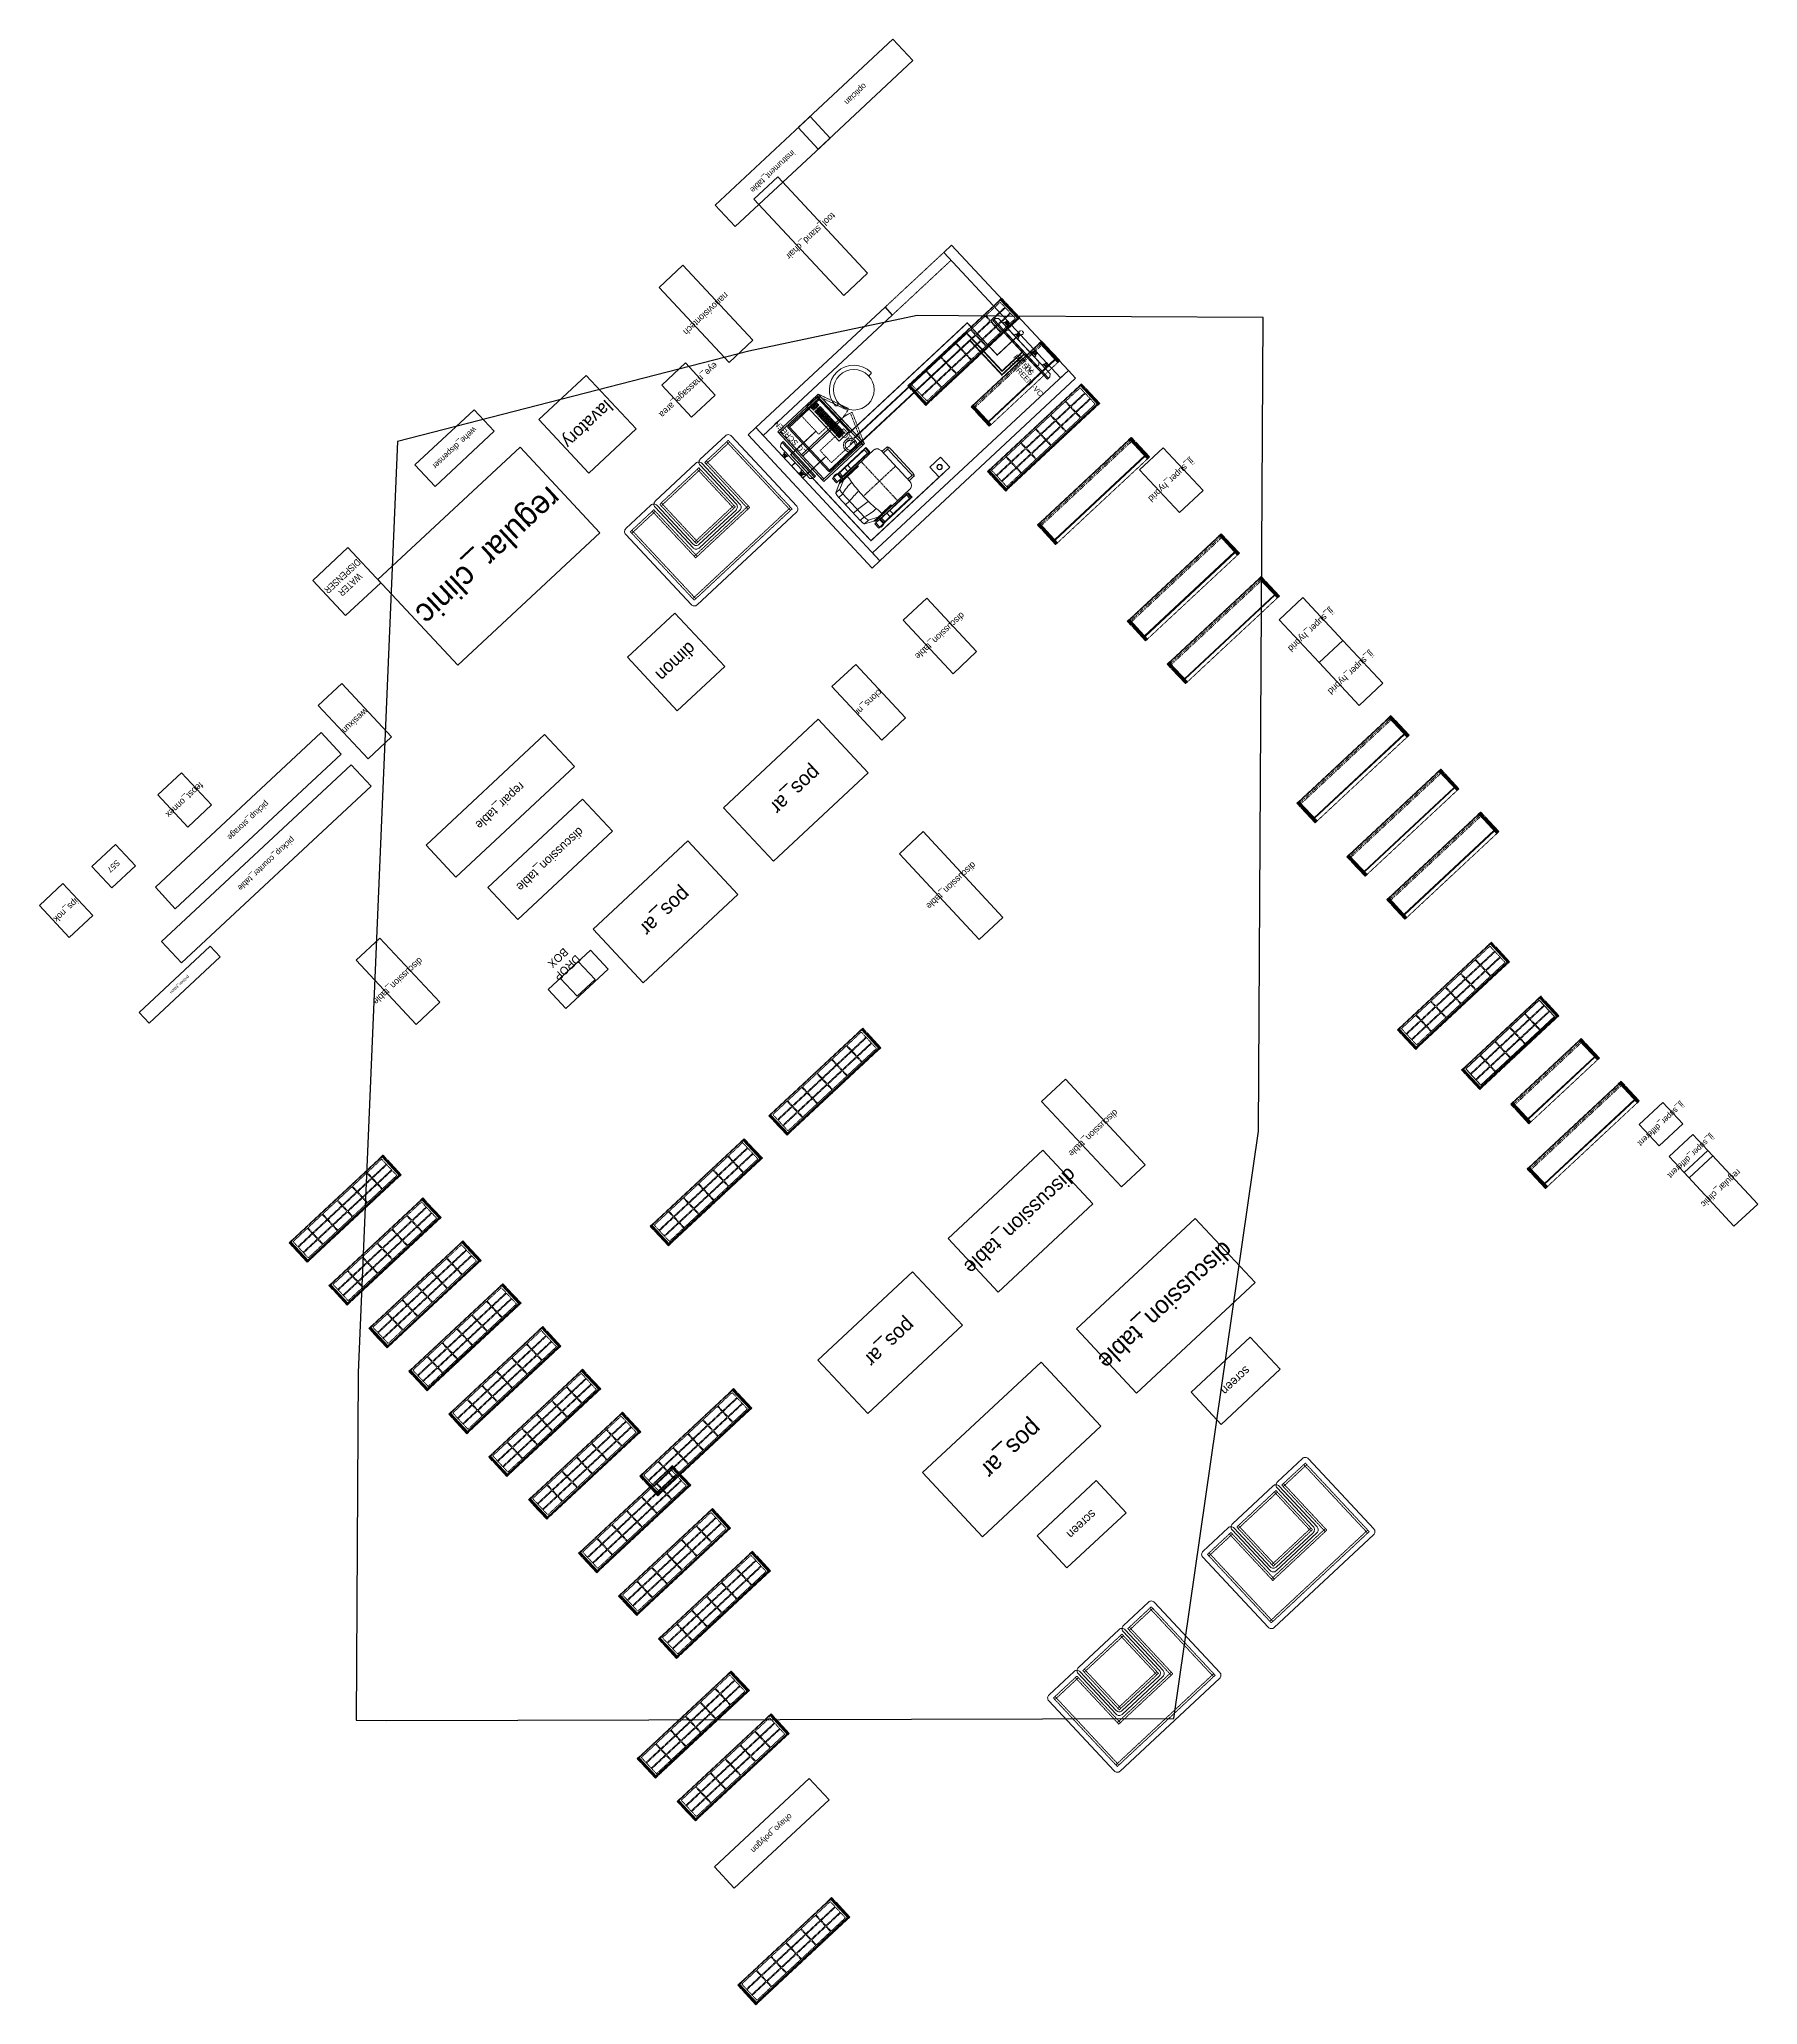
# Model space of a CAD drawing. Header units: metres. Extents: x 172 to 16228, y -2681 to 15684.
import ezdxf
from ezdxf.enums import TextEntityAlignment as Align

# ---------------------------------------------------------------- set-up
doc = ezdxf.new("R2010")
doc.units = ezdxf.units.M
for name, pattern in [('a_p6_plan_L18$0$HIDDEN', [0.375, 0.25, -0.125]), ('ACAD_ISO03W100', [30, 12, -18]), ('HIDDEN', [9.525, 6.35, -3.175])]:
    doc.linetypes.add(name, pattern=pattern)
for name, color, linetype in [('FixtureLabels', 2, 'Continuous'), ('Fixtures', 3, 'Continuous'), ('FloorPlan', 1, 'Continuous')]:
    doc.layers.add(name, color=color, linetype=linetype)
for name, color, linetype, lineweight in [('I-LK CURTAIN', 5, 'a_p6_plan_L18$0$HIDDEN', 9), ('I-LK EQPMT', 3, 'Continuous', 18), ('I-LK FF&E', 1, 'Continuous', 9), ('I-LK FURNITURE', 13, 'Continuous', 9), ('I-LK IT', 3, 'Continuous', 18), ('I-LK PARTITION', 21, 'Continuous', 25), ('I-LK TEXT', 31, 'Continuous', 5), ('LN-ELEVATION-1', 81, 'Continuous', 13), ('LN-ELEVATION-2', 103, 'Continuous', 20), ('LN-ELEVATION-3', 125, 'a_p6_plan_L18$0$HIDDEN', 18), ('LN-ELEVATION-4', 145, 'Continuous', 13), ('LN-HATCH', 251, 'Continuous', 0)]:
    doc.layers.add(name, color=color, linetype=linetype, lineweight=lineweight)
doc.styles.add('LK TXT', font='Arial Narrow.ttf')
pattern_1 = [(45, (7858054.0837, 3504049.203), (-4.4901280605, 4.4901280605), [])]
pattern_2 = [(45, (4208834.247, 1706614.74), (-4.4901280605, 4.4901280605), [])]
pattern_3 = [(45, (4209134.247, 1706614.74), (-4.4901280605, 4.4901280605), [])]
pattern_4 = [(45, (7858558.917, 3503823.203), (-4.4901280605, 4.4901280605), [])]

msp = doc.modelspace()

# ---------------------------------------------------------------- texts
at = {"layer": 'FixtureLabels'}
for s, height, p in [('optician', 54.7, (7799, 15171)), ('instrument_table', 54.7, (7024, 14448)), ('tool_stand_chair', 60.55, (7380, 13845)), ('nanovisiontech', 60.55, (6401, 13119)), ('eye_massage_area', 60.55, (6238, 12406)), ('lavatory', 121.1, (5294, 12086)), ('wehe_dispenser', 54.7, (4052, 11864)), ('jj_super_hybrid', 60.55, (10748, 11564)), ('regular_clinic', 218.79, (4373, 10854)), ('discussion_table', 60.55, (8587, 10109)), ('jj_super_hybrid', 60.55, (12054, 10164)), ('dimon', 121.1, (6121, 9867)), ('jj_super_hybrid', 60.55, (12427, 9764)), ('clons_nr', 60.5, (7922, 9489)), ('wesixun', 60.5, (3120, 9312)), ('pos_ar', 136.7, (7241, 8667)), ('feost_onnex', 60.55, (1529, 8576)), ('repair_table', 82.05, (4478, 8521)), ('pickup_storage', 54.7, (2124, 8383)), ('discussion_table', 82.05, (4945, 8021)), ('pickup_counter_table', 54.7, (2293, 7979)), ('S57', 54.7, (865, 7957)), ('discussion_table', 60.55, (8692, 7776)), ('pos_ar', 136.7, (6023, 7531)), ('ips_nok', 60.5, (422, 7544)), ('discussion_table', 60.55, (3523, 6883)), ('priteon_tabon', 27.35, (1483, 6850)), ('jj_super_different', 54.7, (15324, 5547)), ('discussion_table', 60.55, (10021, 5463)), ('jj_super_different', 54.7, (15604, 5247)), ('discussion_table', 136.75, (9339, 4640)), ('regular_clinic', 60.55, (15884, 4947)), ('discussion_table', 164.1, (10697, 3850)), ('pos_ar', 136.7, (8121, 3505)), ('screen', 82, (11350, 3150)), ('pos_ar', 164.1, (9258, 2508)), ('screen', 82, (9911, 1808)), ('ohayo_polygon', 54.7, (7015, -1080))]:
    msp.add_text(s, height=height, rotation=-137, dxfattribs=at).set_placement(p, align=Align.MIDDLE_CENTER)

# ---------------------------------------------------------------- blocks, each defined once
blk = doc.blocks.new('nesting tables')
at = {"layer": 'LN-ELEVATION-1'}
blk.add_lwpolyline([(315, 487.5), (635, 487.5, -0.4142136), (675, 447.5), (675, -447.5, -0.4142136), (635, -487.5), (-635, -487.5, -0.4142136), (-675, -447.5), (-675, 447.5, -0.4142136), (-635, 487.5), (-315, 487.5, -0.4142136), (-275, 447.5), (-275, -47.5, 0.4142136), (-235, -87.5), (235, -87.5, 0.4142136), (275, -47.5), (275, 447.5, -0.4142136)], format="xyb", close=True, dxfattribs=at)
at = {"layer": 'LN-ELEVATION-2', "color": 0, "linetype": 'ByBlock', "lineweight": -2}
blk.add_lwpolyline([(-300, 447.5), (-300, -72.5, 0.4142136), (-260, -112.5), (260, -112.5, 0.4142136), (300, -72.5), (300, 447.5, 0.4142136), (260, 487.5), (-260, 487.5, 0.4142136)], format="xyb", close=True, dxfattribs=at)
at = {"layer": 'LN-ELEVATION-3'}
for points in [[(325, 437.5), (625, 437.5), (625, -437.5), (-625, -437.5), (-625, 437.5), (-325, 437.5), (-325, -137.5), (325, -137.5)], [(-605, 417.5), (-605, 437.5), (-625, 437.5), (-625, 417.5)], [(345, 417.5), (605, 417.5), (605, -417.5), (-605, -417.5), (-605, 417.5), (-345, 417.5), (-345, -157.5), (345, -157.5)], [(-325, 437.5), (-325, 417.5), (-345, 417.5), (-345, 437.5)], [(-250, 437.5), (-250, -62.5), (250, -62.5), (250, 437.5)], [(-230, 417.5), (-230, 437.5), (-250, 437.5), (-250, 417.5)], [(-230, 417.5), (-230, -42.5), (230, -42.5), (230, 417.5)], [(230, 417.5), (230, 437.5), (250, 437.5), (250, 417.5)], [(345, 417.5), (345, 437.5), (325, 437.5), (325, 417.5)], [(605, 417.5), (605, 437.5), (625, 437.5), (625, 417.5)], [(-325, -137.5), (-325, -157.5), (-345, -157.5), (-345, -137.5)], [(-230, -42.5), (-230, -62.5), (-250, -62.5), (-250, -42.5)], [(230, -42.5), (230, -62.5), (250, -62.5), (250, -42.5)], [(325, -137.5), (325, -157.5), (345, -157.5), (345, -137.5)], [(-605, -417.5), (-605, -437.5), (-625, -437.5), (-625, -417.5)], [(605, -417.5), (605, -437.5), (625, -437.5), (625, -417.5)]]:
    blk.add_lwpolyline(points, close=True, dxfattribs=at)
blk = doc.blocks.new('SOFA_1')
at = {"layer": 'I-LK FF&E', "rotation": 180}
blk.add_blockref('NESTING TABLES', (675, 487.5), dxfattribs=at)
blk = doc.blocks.new('WATER_DISPENSER_1')
at = {"layer": 'I-LK FF&E'}
blk.add_lwpolyline([(0, 0), (450, 0), (450, 450), (0, 450)], close=True, dxfattribs=at)
at = {"layer": 'I-LK TEXT', "color": 0, "linetype": 'Continuous', "ltscale": 3, "insert": (109, 300), "char_height": 64, "attachment_point": 1, "style": 'LK TXT'}
blk.add_mtext_dynamic_manual_height_columns('\\pxqc;WATER \\PDISPENSER', width=225.43, gutter_width=0.64, heights=[0], dxfattribs=at)
blk = doc.blocks.new('clinic screen')
at = {"layer": 'I-LK EQPMT', "ltscale": 12}
for p, q in [((-220, -19), (-201, 0)), ((201, 0), (-201, 0)), ((-139, 0), (-139, 16)), ((-139, 16), (-92, 16)), ((-92, 16), (-92, 0)), ((92, 16), (92, 0)), ((92, 16), (139, 16)), ((139, 0), (139, 16)), ((220, -19), (201, 0)), ((-220, -39), (-220, -19)), ((220, -39), (220, -19))]:
    blk.add_line(p, q, dxfattribs=at)
at = {"layer": 'I-LK EQPMT'}
for p, q in [((-103, 43), (-127, 19)), ((-127, 43), (-103, 19)), ((103, 43), (127, 19))]:
    blk.add_line(p, q, dxfattribs=at)
for points in [[(-130, 16), (-100, 16), (-100, 46), (-130, 46)], [(-127, 19), (-103, 19), (-103, 43), (-127, 43)], [(130, 16), (100, 16), (100, 46), (130, 46)], [(127, 19), (103, 19), (103, 43), (127, 43)]]:
    blk.add_lwpolyline(points, close=True, dxfattribs=at)
at = {"layer": 'I-LK EQPMT', "ltscale": 12}
blk.add_lwpolyline([(-220, -52), (-220, -39), (220, -39), (220, -52)], close=True, dxfattribs=at)
at = {"layer": 'I-LK EQPMT', "ltscale": 12, "insert": (5, -100), "char_height": 50, "attachment_point": 1}
blk.add_mtext_dynamic_manual_height_columns('LG SCREEN', width=466.48, gutter_width=12.5, heights=[0], dxfattribs=at)
blk = doc.blocks.new('a$c18799085')
at = {"layer": 'I-LK EQPMT', "ltscale": 12}
for p, q in [((0, 90), (19, 110)), ((0, 71), (0, 90)), ((726, 110), (19, 110)), ((81, 110), (81, 125)), ((81, 125), (128, 125)), ((128, 125), (128, 110)), ((617, 125), (617, 110)), ((617, 125), (664, 125)), ((664, 110), (664, 125)), ((745, 90), (726, 110)), ((745, 71), (745, 90))]:
    blk.add_line(p, q, dxfattribs=at)
at = {"layer": 'I-LK EQPMT'}
for p, q in [((117, 153), (93, 128)), ((93, 153), (117, 128)), ((628, 153), (652, 128))]:
    blk.add_line(p, q, dxfattribs=at)
at = {"layer": 'I-LK EQPMT', "ltscale": 12}
blk.add_lwpolyline([(0, 58), (0, 71), (745, 71), (745, 58)], close=True, dxfattribs=at)
at = {"layer": 'I-LK EQPMT'}
for points in [[(90, 125), (120, 125), (120, 156), (90, 156)], [(93, 128), (117, 128), (117, 153), (93, 153)], [(655, 125), (625, 125), (625, 156), (655, 156)], [(652, 128), (628, 128), (628, 153), (652, 153)]]:
    blk.add_lwpolyline(points, close=True, dxfattribs=at)
at = {"layer": 'I-LK TEXT', "color": 0, "ltscale": 2, "insert": (391, 26), "char_height": 50, "attachment_point": 1}
blk.add_mtext_dynamic_manual_height_columns('32" TV SCREEN -VC', width=466.48, gutter_width=12.5, heights=[0], dxfattribs=at)
blk = doc.blocks.new('clinic pc50s')
at = {"layer": 'I-LK EQPMT', "ltscale": 12}
for p, q in [((8, 107), (27, 126)), ((8, 87), (8, 107)), ((429, 126), (27, 126)), ((90, 126), (90, 142)), ((90, 142), (136, 142)), ((136, 142), (136, 126)), ((320, 142), (320, 126)), ((320, 142), (367, 142)), ((367, 126), (367, 142)), ((448, 107), (429, 126)), ((448, 87), (448, 107))]:
    blk.add_line(p, q, dxfattribs=at)
at = {"layer": 'I-LK EQPMT'}
for p, q in [((125, 169), (101, 145)), ((101, 169), (125, 145)), ((331, 169), (355, 145))]:
    blk.add_line(p, q, dxfattribs=at)
at = {"layer": 'I-LK EQPMT', "ltscale": 12}
blk.add_lwpolyline([(8, 74), (8, 87), (448, 87), (448, 74)], close=True, dxfattribs=at)
at = {"layer": 'I-LK EQPMT'}
for points in [[(98, 142), (128, 142), (128, 172), (98, 172)], [(101, 145), (125, 145), (125, 169), (101, 169)], [(358, 142), (328, 142), (328, 172), (358, 172)], [(355, 145), (331, 145), (331, 169), (355, 169)]]:
    blk.add_lwpolyline(points, close=True, dxfattribs=at)
at = {"layer": 'I-LK EQPMT', "ltscale": 12, "insert": (233, 26), "char_height": 50, "attachment_point": 1}
blk.add_mtext_dynamic_manual_height_columns('PC 50S', width=466.48, gutter_width=12.5, heights=[0], dxfattribs=at)
blk = doc.blocks.new('*u12')
at = {"layer": 'I-LK EQPMT', "ltscale": 12}
blk.add_lwpolyline([(6, 5), (-6, 5), (-6, -5), (6, -5)], close=True, dxfattribs=at)
blk = doc.blocks.new('*u13')
at = {"color": 0, "linetype": 'ByBlock', "lineweight": -2, "transparency": 16777216}
for p in [(0, 0), (18, 0), (36, 0), (54, 0), (72, 0), (90, 0), (108, 0), (126, 0), (144, 0), (162, 0), (180, 0), (198, 0), (216, 0), (233, 0), (251, 0), (269, 0), (287, 0), (305, 0), (323, 0), (0, -15), (0, -29), (0, -44), (0, -59), (18, -15), (18, -29), (18, -44), (18, -59), (36, -15), (36, -29), (36, -44), (36, -59), (54, -15), (54, -29), (54, -44), (54, -59), (72, -15), (72, -29), (72, -44), (72, -59), (90, -15), (90, -29), (90, -44), (90, -59), (108, -15), (108, -29), (108, -44), (108, -59), (126, -15), (126, -29), (126, -44), (126, -59), (144, -15), (144, -29), (144, -44), (144, -59), (162, -15), (162, -29), (162, -44), (162, -59), (180, -15), (180, -29), (180, -44), (180, -59), (198, -15), (198, -29), (198, -44), (198, -59), (216, -15), (216, -29), (216, -44), (216, -59), (233, -15), (233, -29), (233, -44), (233, -59), (251, -15), (251, -29), (251, -44), (251, -59), (269, -15), (269, -29), (269, -44), (269, -59), (287, -15), (287, -29), (287, -44), (287, -59), (305, -15), (305, -29), (305, -44), (305, -59), (323, -15), (323, -29), (323, -44), (323, -59)]:
    blk.add_blockref('*U12', p, dxfattribs=at)
blk = doc.blocks.new('*u10')
at = {"layer": 'I-LK EQPMT', "ltscale": 12}
blk.add_lwpolyline([(6, 5), (-6, 5), (-6, -5), (6, -5)], close=True, dxfattribs=at)
blk = doc.blocks.new('*u11')
at = {"color": 0, "linetype": 'ByBlock', "lineweight": -2, "transparency": 16777216}
for p in [(0, 0), (18, 0), (36, 0), (0, -15), (0, -29), (0, -44), (0, -59), (18, -15), (18, -29), (18, -44), (18, -59), (36, -15), (36, -29), (36, -44), (36, -59)]:
    blk.add_blockref('*U10', p, dxfattribs=at)
blk = doc.blocks.new('it keyboard')
at = {"ltscale": 12}
blk.add_lwpolyline([(8, 0), (8, 129), (448, 129), (448, 0)], close=True, dxfattribs=at)
for name, p in [('*U13', (35, 102)), ('*U11', (387, 102))]:
    blk.add_blockref(name, p)
blk = doc.blocks.new('it mic')
at = {"layer": 'I-LK EQPMT', "ltscale": 12}
for radius in [64.5, 47.4]:
    blk.add_circle((235, 65), radius, dxfattribs=at)
at = {"layer": 'I-LK EQPMT', "ltscale": 12, "insert": (233, 64), "char_height": 50, "attachment_point": 1}
blk.add_mtext_dynamic_manual_height_columns('MIC', width=466.48, gutter_width=12.5, heights=[0], dxfattribs=at)
blk = doc.blocks.new('clinic chair')
at = {"layer": 'Defpoints', "linetype": 'HIDDEN'}
for p, q in [((0, 206), (0, -206)), ((-249, 0), (249, 0))]:
    blk.add_line(p, q, dxfattribs=at)
at = {"layer": 'I-LK FURNITURE'}
for points in [[(-197, 373), (-238, 292), (-238, 231, 0.110434), (-238, 230), (-238, 199), (-238, 199)], [(238, 199), (238, 199), (238, 230, 0.107055), (238, 231), (238, 292), (197, 373)], [(236, 193, -0.026868), (242, 193), (242, 193), (242, 194), (242, 194), (242, 194), (242, 195), (242, 195), (242, 195), (242, 195), (242, 196), (242, 196), (242, 196), (242, 196), (242, 197), (241, 197), (241, 198), (241, 198), (241, 199), (241, 199), (241, 199), (240, 199), (240, 200), (240, 200), (240, 200), (240, 200), (240, 200), (239, 201), (239, 201), (239, 201), (239, 201), (238, 201), (238, 202)], [(249, 73, 0.004277), (236, 73), (236, 193)], [(-249, 48, -0.00446), (-236, 48), (-236, 48), (-236, 48), (-238, 49), (-241, 50), (-243, 51), (-244, 52), (-245, 52), (-245, 52), (-245, 53), (-245, 53), (-245, 53), (-244, 53), (-244, 54), (-244, 54), (-244, 54), (-244, 54), (-244, 55), (-244, 55), (-243, 55), (-243, 55), (-243, 55), (-243, 56), (-243, 56), (-243, 56), (-243, 56), (-243, 57), (-243, 57), (-243, 57), (-243, 57), (-243, 58), (-243, 58), (-243, 58), (-243, 59), (-243, 59), (-243, 59)]]:
    blk.add_lwpolyline(points, format="xyb", dxfattribs=at)
for points in [[(-147, 331), (-147, 381), (-152, 381), (-156, 380), (-160, 380), (-164, 380), (-168, 380), (-172, 379), (-176, 379), (-179, 379), (-183, 378), (-185, 377), (-188, 377), (-190, 376), (-193, 376), (-194, 375), (-195, 374), (-196, 373), (-197, 373), (-197, 322)], [(-147, 381), (147, 381)], [(-55, 331), (-55, 381)], [(55, 331), (55, 381)], [(197, 322), (197, 373), (196, 373), (196, 374), (194, 375), (193, 376), (191, 376), (188, 377), (186, 377), (183, 378), (179, 379), (176, 379), (172, 379), (168, 380), (164, 380), (160, 380), (156, 380), (152, 381), (147, 381), (147, 331)], [(-316, 291), (-318, 291), (-319, 290), (-319, 290), (-319, 289), (-320, 289), (-320, 288), (-320, 288), (-321, 287), (-321, 286), (-321, 286), (-322, 285), (-322, 285), (-322, 284), (-322, 284), (-323, 283), (-323, 283), (-323, 282), (-323, 282), (-323, 281), (-324, 280), (-324, 280), (-324, 279), (-324, 278), (-325, 278), (-325, 277), (-325, 277), (-325, 276), (-325, 275), (-325, 275), (-326, 274), (-326, 274), (-326, 272), (-326, 270), (-326, 270), (-326, 269), (-326, 269), (-326, 268), (-326, 268), (-326, 267), (-326, 267), (-326, 266), (-326, 266), (-326, 265), (-326, 265), (-326, 264), (-326, 264), (-326, 263), (-326, 262), (-326, 262), (-326, 261), (-326, 261), (-326, 259), (-326, 259), (-326, 258), (-326, 258), (-326, 257), (-325, 257), (-325, 256), (-325, 256), (-325, 255), (-325, 254), (-325, 254), (-325, 253), (-324, 253), (-324, 252), (-324, 251), (-324, 251), (-323, 250), (-323, 250), (-323, 249), (-323, 249), (-323, 248), (-322, 248), (-322, 247), (-322, 246), (-322, 246), (-321, 245), (-321, 245), (-321, 244), (-320, 244), (-320, 243), (-320, 243), (-319, 242), (-319, 242), (-319, 241), (-318, 241), (-316, 241)], [(-318, 241), (-318, 291)], [(-262, 290), (-262, 303), (-316, 303), (-316, 290), (-262, 290), (-262, 187)], [(-316, 290), (-316, 187)], [(-316, 155), (-316, 187), (-311, 187), (-311, 155)], [(-267, 187), (-267, 242), (-311, 242), (-311, 187)], [(-267, 234), (-311, 234)], [(-267, 220), (-311, 220)], [(-267, 155), (-267, 187), (-262, 187), (-262, 155)], [(-248, 266), (-250, 267), (-262, 267)], [(-262, 235), (-250, 235), (-248, 236)], [(-250, 235), (-250, 267)], [(-238, 277), (-242, 277), (-242, 283), (-242, 283), (-243, 283), (-243, 283), (-243, 283), (-243, 283), (-243, 283), (-244, 283), (-244, 283), (-244, 283), (-244, 283), (-244, 283), (-245, 282), (-245, 282), (-245, 282), (-245, 282), (-246, 282), (-246, 282), (-246, 282), (-246, 282), (-246, 282), (-246, 281), (-247, 281), (-247, 281), (-247, 281), (-247, 281), (-247, 281), (-247, 281), (-247, 280), (-247, 280), (-248, 280), (-248, 280), (-248, 280), (-248, 279), (-248, 279), (-248, 279), (-248, 278), (-248, 278), (-248, 278), (-248, 278), (-248, 278), (-248, 277), (-248, 277), (-248, 277), (-248, 277), (-248, 277)], [(-243, 258), (-243, 277), (-248, 277), (-248, 258)], [(-248, 215), (-248, 210), (-243, 210), (-243, 215), (-248, 215), (-248, 236)], [(-248, 210), (-248, 149)], [(-238, 283), (-242, 283)], [(-243, 249), (-242, 249), (-242, 250), (-242, 250), (-242, 250), (-242, 277), (-242, 277), (-242, 277), (-242, 277), (-242, 277), (-242, 277), (-242, 277), (-242, 277), (-242, 277), (-242, 277), (-242, 277), (-243, 277), (-243, 277), (-243, 277)], [(-242, 250), (-241, 250), (-239, 250), (-238, 250)], [(-238, 202), (-238, 202), (-238, 201), (-239, 201), (-239, 201), (-239, 201), (-239, 201), (-239, 201), (-239, 200), (-240, 200), (-240, 200), (-240, 200), (-240, 200), (-240, 199), (-240, 199), (-241, 199), (-241, 199), (-241, 198), (-241, 198), (-241, 198), (-241, 197), (-242, 197), (-242, 197), (-242, 197), (-242, 196), (-242, 196), (-242, 196), (-242, 196), (-242, 195), (-242, 195), (-242, 195), (-242, 195), (-242, 194), (-242, 194), (-242, 194), (-243, 193), (-243, 232), (-242, 236), (-241, 240), (-240, 244), (-238, 246)], [(-243, 236), (-243, 215)], [(-243, 223), (-242, 223), (-242, 223), (-242, 223), (-242, 223), (-242, 223), (-242, 224)], [(-243, 210), (-243, 149)], [(-236, 193), (-237, 193), (-237, 193), (-238, 193), (-239, 193), (-239, 193), (-240, 193), (-240, 193), (-241, 193), (-242, 193), (-243, 193), (-243, 59), (-242, 57), (-241, 55), (-240, 52), (-238, 50), (-236, 48), (-236, 193)], [(-238, 231), (-197, 322)], [(-238, 230), (-238, 230), (-238, 291), (-238, 291), (-238, 291), (-238, 291), (-238, 291), (-238, 291), (-238, 292), (-238, 292), (-238, 292)], [(-238, 199), (-238, 199), (-238, 199), (-238, 199), (-238, 198), (-238, 198), (-238, 198), (-238, 197), (-238, 197), (-238, 197), (-238, 197), (-237, 196), (-237, 196), (-237, 196), (-237, 196), (-237, 195), (-237, 195), (-237, 195), (-237, 195), (-236, 194), (-236, 194), (-236, 194), (-236, 193), (-236, 193), (-235, 193), (-235, 193), (-235, 192), (-235, 192), (-235, 192), (-235, 192), (-234, 192), (-234, 191), (-233, 191), (-233, 191), (-233, 191), (-233, 191), (-232, 190), (-232, 190), (-232, 190), (-232, 190), (-231, 190), (-231, 190), (-231, 190), (-230, 190), (-230, 190), (-230, 190), (-230, 190), (-229, 189), (-229, 189), (-229, 189), (-228, 189), (-228, 189), (-228, 189), (-215, 189)], [(-215, 189), (-208, 190), (-187, 193), (-167, 196), (-146, 198), (-125, 200), (-104, 202), (-83, 203), (-62, 204), (-42, 205), (-21, 206), (0, 206), (21, 206), (42, 205), (63, 204), (84, 203), (105, 202), (126, 200), (146, 198), (167, 196), (188, 193), (209, 190), (215, 189)], [(147, 331), (-147, 331)], [(197, 321), (197, 322), (197, 322)], [(197, 322), (238, 231)], [(215, 189), (228, 189), (228, 189), (229, 189), (229, 189), (229, 189), (229, 189), (230, 190), (230, 190), (231, 190), (231, 190), (231, 190), (231, 190), (232, 190), (232, 190), (232, 190), (232, 190), (232, 190), (233, 191), (233, 191), (233, 191), (233, 191), (234, 191), (234, 192), (235, 192), (235, 192), (235, 192), (235, 192), (235, 193), (236, 193), (236, 193), (236, 193), (236, 194), (237, 194), (237, 194), (237, 195), (237, 195), (237, 195), (237, 195), (237, 196), (237, 196), (237, 196), (238, 196), (238, 197), (238, 197), (238, 197), (238, 198), (238, 198), (238, 198), (238, 199), (238, 199), (238, 199), (238, 199), (238, 199)], [(238, 246), (239, 245), (240, 242), (241, 239), (242, 236), (242, 232), (242, 193), (242, 84), (242, 82), (241, 80), (240, 77), (238, 75), (236, 73), (236, 73), (236, 73), (238, 74), (241, 75), (243, 76), (244, 77), (245, 77), (245, 77), (245, 78), (245, 78), (245, 78), (244, 78), (244, 79), (244, 79), (244, 79), (244, 79), (244, 80), (244, 80), (243, 80), (243, 80), (243, 80), (243, 81), (243, 81), (243, 81), (243, 81), (243, 82), (243, 82), (243, 82), (243, 82), (243, 83), (243, 83), (243, 83), (243, 84), (242, 84), (242, 84)], [(238, 230), (238, 230), (238, 291), (238, 291), (238, 291), (238, 291), (238, 291), (238, 291), (238, 292), (238, 292), (238, 292)], [(248, 277), (248, 277), (248, 277), (248, 278), (248, 278), (248, 278), (248, 278), (248, 279), (248, 279), (248, 279), (248, 279), (248, 280), (248, 280), (248, 280), (247, 280), (247, 280), (247, 281), (247, 281), (247, 281), (247, 281), (247, 281), (247, 281), (246, 282), (246, 282), (246, 282), (246, 282), (245, 282), (245, 282), (245, 282), (245, 282), (244, 283), (244, 283), (244, 283), (244, 283), (244, 283), (244, 283), (243, 283), (243, 283), (243, 283), (243, 283), (243, 283), (242, 283), (242, 283), (242, 277), (238, 277)], [(242, 283), (238, 283)], [(238, 250), (239, 250), (242, 250)], [(242, 258), (242, 277), (248, 277), (248, 258)], [(242, 249), (242, 249), (242, 250), (242, 250), (242, 250), (242, 250), (242, 250), (242, 277), (242, 277), (242, 277), (242, 277), (242, 277), (242, 277), (242, 277), (242, 277), (242, 277), (242, 277), (242, 277), (242, 277), (242, 277), (242, 277)], [(242, 214), (242, 210), (248, 210), (248, 214), (242, 214), (242, 236)], [(242, 224), (242, 223), (242, 223), (242, 223), (242, 223)], [(242, 149), (242, 210)], [(262, 267), (249, 267), (248, 266)], [(248, 236), (249, 235), (262, 235)], [(248, 214), (248, 236)], [(248, 149), (248, 210)], [(262, 194), (248, 194)], [(249, 267), (249, 235)], [(316, 290), (316, 303), (262, 303), (262, 290), (316, 290), (316, 187)], [(262, 290), (262, 187)], [(262, 155), (262, 187), (266, 187), (266, 155)], [(311, 187), (311, 242), (266, 242), (266, 187)], [(311, 234), (266, 234)], [(311, 220), (266, 220)], [(316, 241), (318, 241), (319, 241), (319, 242), (320, 243), (320, 243), (321, 244), (321, 245), (321, 245), (321, 246), (322, 246), (322, 247), (322, 247), (322, 247), (322, 248), (323, 248), (323, 249), (323, 249), (323, 250), (323, 250), (324, 251), (324, 252), (324, 252), (324, 253), (325, 254), (325, 255), (325, 255), (325, 256), (325, 257), (325, 257), (326, 258), (326, 258), (326, 259), (326, 259), (326, 260), (326, 261), (326, 262), (326, 262), (326, 263), (326, 264), (326, 264), (326, 265), (326, 265), (326, 266), (326, 266), (326, 267), (326, 267), (326, 268), (326, 268), (326, 269), (326, 270), (326, 270), (326, 271), (326, 272), (326, 273), (326, 273), (326, 274), (325, 275), (325, 275), (325, 276), (325, 277), (325, 277), (325, 278), (325, 278), (324, 279), (324, 280), (324, 280), (324, 281), (323, 282), (323, 282), (323, 283), (323, 283), (322, 284), (322, 285), (322, 286), (321, 286), (321, 287), (321, 287), (321, 287), (320, 288), (320, 289), (320, 289), (319, 290), (319, 290), (319, 290), (318, 291), (316, 291)], [(318, 291), (318, 241)], [(-316, -112), (-316, 155), (-311, 155), (-311, -92), (-311, -92), (-311, -92), (-311, -92), (-311, -92), (-311, -93), (-311, -93), (-311, -93), (-311, -93), (-311, -94), (-311, -94), (-311, -94), (-311, -94), (-311, -94), (-311, -95), (-310, -95), (-310, -95), (-310, -95), (-310, -95), (-310, -95), (-310, -96), (-310, -96), (-309, -96), (-309, -96), (-309, -96), (-309, -96), (-308, -96), (-308, -97), (-308, -97), (-308, -97), (-308, -97), (-307, -97), (-307, -97), (-307, -97), (-307, -97), (-307, -97), (-306, -97), (-271, -97), (-271, -97), (-271, -97), (-271, -97), (-271, -97), (-270, -97), (-270, -97), (-270, -97), (-270, -97), (-270, -96), (-270, -96), (-269, -96), (-269, -96), (-269, -96), (-269, -96), (-269, -96), (-268, -96), (-268, -96), (-268, -95), (-268, -95), (-268, -95), (-268, -95), (-268, -95), (-267, -95), (-267, -95), (-267, -94), (-267, -94), (-267, -94), (-267, -94), (-267, -93), (-267, -93), (-267, -93), (-267, -93), (-267, -93), (-267, -92), (-267, -92), (-267, -92), (-267, -92), (-267, 155), (-262, 155), (-262, -112)], [(-267, 153), (-311, 153)], [(-267, 115), (-311, 115)], [(-249, -156), (-249, 48), (-249, 48), (-249, 49), (-249, 49), (-249, 49), (-249, 49), (-249, 49), (-249, 50), (-249, 50), (-249, 50), (-249, 50), (-249, 50), (-248, 51), (-248, 51), (-248, 51), (-248, 51), (-248, 52), (-248, 52), (-248, 52), (-248, 52), (-248, 52), (-247, 52), (-247, 53), (-247, 53), (-247, 53), (-247, 53), (-247, 53), (-246, 53), (-245, 52)], [(-248, 51), (-248, 53), (-248, 149), (-243, 149), (-243, 61)], [(-248, 53), (-247, 53)], [(-247, 53), (-246, 53), (-246, 54), (-245, 54), (-245, 54), (-245, 55), (-245, 55), (-245, 55), (-244, 55), (-244, 56), (-244, 56), (-244, 56), (-244, 56), (-244, 57), (-244, 57), (-243, 57), (-243, 57), (-243, 57), (-243, 58), (-243, 58), (-243, 59), (-243, 59), (-243, 59), (-243, 59), (-243, 60), (-243, 60), (-243, 60), (-243, 61), (-243, 61), (-243, 61)], [(248, 76), (248, 149), (242, 149), (242, 84)], [(247, 78), (246, 78), (245, 77)], [(248, 76), (249, 75), (249, 75), (249, 75), (249, 75), (249, 74), (249, 74), (249, 74), (249, 73), (249, 73), (249, -156)], [(316, 155), (316, -112), (262, -112), (262, -122), (316, -122), (316, -112)], [(262, -112), (262, 155), (266, 155), (266, -92), (266, -92), (266, -92), (266, -92), (267, -92), (267, -92), (267, -93), (267, -93), (267, -93), (267, -93), (267, -93), (267, -94), (267, -94), (267, -94), (267, -94), (267, -94), (267, -94), (267, -94), (268, -95), (268, -95), (268, -95), (268, -95), (268, -95), (268, -95), (268, -95), (269, -96), (269, -96), (269, -96), (269, -96), (269, -96), (270, -96), (270, -96), (270, -96), (270, -97), (271, -97), (271, -97), (271, -97), (271, -97), (271, -97), (306, -97), (307, -97), (307, -97), (307, -97), (307, -97), (307, -97), (308, -97), (308, -96), (308, -96), (308, -96), (308, -96), (309, -96), (309, -96), (309, -96), (309, -96), (309, -96), (309, -96), (310, -95), (310, -95), (310, -95), (310, -95), (310, -95), (310, -95), (311, -94), (311, -94), (311, -94), (311, -94), (311, -94), (311, -94), (311, -93), (311, -93), (311, -93), (311, -93), (311, -93), (311, -92), (311, -92), (311, -92), (311, -92), (311, -92), (311, -92), (311, 155)], [(311, 153), (266, 153)], [(311, 115), (266, 115)], [(-249, -156), (-249, -156), (-249, -157), (-249, -157), (-249, -158), (-249, -158), (-249, -159), (-249, -160), (-249, -161), (-249, -162), (-249, -162), (-249, -163), (-248, -164), (-248, -164), (-248, -165), (-248, -166), (-248, -166), (-248, -167), (-248, -167), (-247, -168), (-247, -169), (-247, -170), (-247, -170), (-246, -171), (-246, -172), (-246, -173), (-246, -173), (-246, -174), (-246, -174), (-245, -175), (-245, -176), (-244, -176), (-244, -178), (-243, -179), (-243, -180), (-242, -181), (-242, -181), (-242, -182), (-241, -183), (-241, -183)], [(-199, -206), (-199, -206), (-206, -205), (-212, -204), (-218, -202), (-224, -199), (-229, -196), (-233, -192), (-237, -188), (-241, -183), (-241, -183), (-241, -183)], [(249, -156), (249, -156), (249, -157), (249, -157), (249, -158), (249, -158), (249, -159), (249, -160), (249, -161), (249, -161), (249, -162), (249, -162), (249, -163), (248, -164), (248, -164), (248, -165), (248, -165), (248, -166), (248, -166), (248, -167), (248, -167), (247, -168), (247, -169), (247, -170), (247, -170), (246, -171), (246, -172), (246, -173), (246, -173), (246, -174), (246, -174), (245, -175), (245, -175), (245, -176), (244, -176), (244, -177), (244, -178), (244, -178), (243, -179), (243, -180), (242, -181), (242, -182), (241, -183), (241, -183), (237, -188), (233, -192), (229, -196), (224, -199), (218, -202), (212, -204), (206, -205), (199, -206), (199, -206)], [(199, -206), (-199, -206)], [(-187, -206), (-187, -263), (-187, -265), (-187, -266), (-186, -268), (-185, -270), (-184, -271), (-183, -273), (-182, -274), (-180, -275), (-178, -276), (-175, -277), (-172, -278), (-169, -279), (-166, -280), (-163, -280), (-159, -281), (-156, -281), (-152, -282), (-149, -282), (-145, -282), (-141, -282), (-137, -282), (137, -282), (139, -282), (143, -282), (147, -282), (151, -282), (154, -282), (158, -281), (161, -281), (164, -280), (167, -279), (170, -279), (173, -278), (176, -277), (179, -276), (181, -274), (182, -273), (184, -272), (185, -270), (186, -269), (187, -267), (187, -265), (187, -263), (187, -263), (187, -206)], [(-187, -263), (-187, -263), (-187, -264), (-187, -264), (-187, -264), (-187, -265), (-187, -265), (-187, -265), (-187, -265), (-187, -266), (-187, -266), (-187, -266), (-187, -266), (-187, -267), (-187, -267), (-186, -267), (-186, -268), (-186, -268), (-186, -268), (-186, -268), (-186, -268), (-185, -269), (-185, -269), (-185, -269), (-185, -270), (-184, -270), (-184, -270), (-184, -270), (-184, -270), (-183, -271), (-183, -271), (-183, -271), (-182, -271), (-182, -272), (-181, -272), (-181, -272), (-181, -272), (-181, -272), (-180, -272), (-180, -272), (-180, -272), (-179, -272), (-179, -272), (-179, -272), (-179, -272), (-178, -272), (-178, -272), (-177, -272)], [(-177, -272), (-177, -272), (-177, -272), (-176, -272), (-176, -272), (-176, -272), (-176, -272), (-175, -272), (-175, -272), (-175, -272), (-174, -272), (-174, -272), (-174, -272), (-174, -272), (-173, -272), (-173, -271), (-172, -271), (-172, -271), (-172, -271), (-171, -270), (-171, -270), (-171, -270), (-171, -270), (-170, -270), (-170, -269), (-170, -269), (-170, -269), (-169, -268), (-169, -268), (-169, -268), (-169, -268), (-169, -268), (-169, -267), (-168, -267), (-168, -267), (-168, -266), (-168, -266), (-168, -266), (-168, -266), (-168, -265), (-168, -265), (-168, -265), (-168, -265), (-168, -264), (-168, -264), (-168, -264), (-168, -264), (-168, -263), (-168, -263), (-168, -206)], [(168, -259), (167, -259), (165, -259), (164, -260), (162, -260), (159, -261), (157, -261), (154, -262), (151, -262), (148, -262), (145, -262), (141, -262), (138, -262), (137, -262), (-137, -262)], [(177, -272), (177, -272), (177, -272), (176, -272), (176, -272), (176, -272), (176, -272), (175, -272), (175, -272), (175, -272), (174, -272), (174, -272), (174, -272), (174, -272), (173, -272), (173, -271), (173, -271), (173, -271), (172, -271), (172, -271), (172, -271), (172, -271), (171, -270), (171, -270), (171, -270), (171, -270), (171, -270), (170, -270), (170, -269), (170, -269), (170, -269), (169, -268), (169, -268), (169, -268), (169, -268), (169, -268), (169, -267), (168, -267), (168, -267), (168, -266), (168, -266), (168, -266), (168, -266), (168, -266), (168, -265), (168, -265), (168, -265), (168, -264), (168, -264), (168, -264), (168, -264), (168, -263), (168, -263), (168, -206)], [(177, -272), (178, -272), (178, -272), (179, -272), (179, -272), (179, -272), (179, -272), (180, -272), (180, -272), (180, -272), (181, -272), (181, -272), (181, -272), (181, -272), (182, -272), (182, -271), (183, -271), (183, -271), (183, -271), (183, -271), (183, -271), (184, -270), (184, -270), (184, -270), (184, -270), (185, -270), (185, -269), (185, -269), (185, -269), (185, -269), (186, -268), (186, -268), (186, -268), (186, -268), (186, -267), (187, -267), (187, -267), (187, -266), (187, -266), (187, -266), (187, -265), (187, -265), (187, -265), (187, -265), (187, -264), (187, -264), (187, -264), (187, -263), (187, -263), (187, -263)]]:
    blk.add_lwpolyline(points, dxfattribs=at)
for points in [[(-248, 236), (-243, 236), (-243, 258), (-248, 258)], [(248, 258), (242, 258), (242, 236), (248, 236)], [(316, 187), (311, 187), (311, 155), (316, 155)], [(-262, -112), (-316, -112), (-316, -122), (-262, -122)]]:
    blk.add_lwpolyline(points, close=True, dxfattribs=at)
for centre, radius, start, end in [((247, 204), 415, 162.0923, 181.0762), ((4675, -167), 4756, 173.9822, 175.5169), ((-4675, -167), 4756, 4.4831, 6.0178), ((-247, 204), 415, 358.9238, 17.9077), ((-140, -164), 98.4, 253.9957, 271.677)]:
    blk.add_arc(centre, radius, start, end, dxfattribs=at)
for points in [[(-147, 331), (-173, 331), (-195, 327), (-197, 322)], [(197, 322), (195, 327), (173, 331), (147, 331)]]:
    blk.add_open_spline(points, degree=3, dxfattribs=at)
blk = doc.blocks.new('clinic chair trial set')
at = {"layer": 'I-LK FURNITURE'}
blk.add_lwpolyline([(500, 633), (500, 0), (0, 0), (0, 633)], close=True, dxfattribs=at)
at = {"layer": 'I-LK FURNITURE', "color": 146, "lineweight": 0, "true_color": 0x105689, "transparency": 33554536}
for points in [[(98, 603), (98, 591), (500, 591), (500, 603)], [(98, 591), (98, 42), (110, 42), (110, 591)], [(98, 30), (98, 42), (500, 42), (500, 30)]]:
    blk.add_lwpolyline(points, close=True, dxfattribs=at)
at = {"layer": 'I-LK FURNITURE', "color": 146, "true_color": 0x105689}
blk.add_lwpolyline([(500, 633), (500, 0), (518, 0), (518, 633)], close=True, dxfattribs=at)
at = {"layer": 'LN-ELEVATION-2'}
for points in [[(0, 633), (0, 615), (498, 615), (498, 633)], [(0, 18), (0, 615), (18, 615), (18, 18)], [(500, 318), (500, 633), (518, 633), (518, 318)], [(18, 308), (18, 326), (500, 326), (500, 308)], [(518, 0), (518, 315), (500, 315), (500, 0)], [(0, 0), (0, 18), (498, 18), (498, 0)]]:
    blk.add_lwpolyline(points, close=True, dxfattribs=at)
at = {"layer": 'LN-ELEVATION-3', "color": 20, "linetype": 'ACAD_ISO03W100', "ltscale": 0.05, "true_color": 0xff2424}
for points in [[(617, 333), (501, 626), (518, 633), (634, 340)], [(617, 300), (501, 7), (518, 0), (634, 293)]]:
    blk.add_lwpolyline(points, close=True, dxfattribs=at)
for centre, radius, start, end in [((516, 654), 336, 270.293, 287.4598), ((518, 0), 315, 71.6738, 90)]:
    blk.add_arc(centre, radius, start, end, dxfattribs=at)
at = {"layer": 'LN-ELEVATION-4', "color": 20, "linetype": 'ACAD_ISO03W100', "ltscale": 0.001, "true_color": 0xff2424}
for points in [[(171, 398), (471, 398), (471, 553), (171, 553)], [(265, 278), (265, 38), (420, 38), (420, 278)]]:
    blk.add_lwpolyline(points, close=True, dxfattribs=at)
at = {"layer": 'I-LK PARTITION', "rotation": 90.00000000000006}
blk.add_blockref('CLINIC CHAIR', (381, 985), dxfattribs=at)
blk = doc.blocks.new('doctors stool')
at = {"ltscale": 100}
blk.add_lwpolyline([(228, 38), (228, 9, -0.426474), (218, 0, -0.959166), (218, 456, -0.426474), (228, 446), (228, 418)], format="xyb", dxfattribs=at)
blk.add_circle((228, 228), 190, dxfattribs=at)
blk = doc.blocks.new('a$c4fdbbfdd')
at = {"color": 13, "linetype": 'ACAD_ISO03W100', "ltscale": 0.01, "true_color": 0xff4747}
for points, const_width in [([(2107, 407), (2434, 407), (2434, 1506), (1504, 1506)], 12), ([(1901, 768), (482, 768), (482, 1207), (198, 1207)], 15), ([(1901, 697), (457, 697), (457, 1182), (198, 1182)], 15), ([(2201, 643), (2500, 643), (2500, 490), (2454, 490)], 12)]:
    blk.add_lwpolyline(points, dxfattribs=dict(at, const_width=const_width))
blk.add_lwpolyline([(1901, 631, 12, 12, 0), (388, 631, 12, 12, 0), (388, 1042, 12, 12, 0), (100, 1042, 0, 0, 0)], format="xyseb", dxfattribs=at)
blk.add_circle((83, 1042), 20, dxfattribs=at)
at = {"layer": 'I-LK EQPMT'}
blk.add_lwpolyline([(1426, 1506), (1562, 1506), (1562, 1378), (1426, 1378)], close=True, dxfattribs=at)
for radius in [24.9, 22]:
    blk.add_circle((1495, 1440), radius, dxfattribs=at)
at = {"layer": 'I-LK FF&E', "xscale": -1}
blk.add_blockref('CLINIC CHAIR TRIAL SET', (2378, 168), dxfattribs=at)
at = {"layer": 'I-LK FF&E', "rotation": 90}
blk.add_blockref('DOCTORS STOOL', (1817, 137), dxfattribs=at)
at = {"layer": 'I-LK IT'}
for name, p, rotation in [('A$C18799085', (256, 781), 90), ('CLINIC PC50S', (272, 925), 90), ('IT MIC', (1902, 957), 270), ('IT KEYBOARD', (1888, 629), 270), ('CLINIC SCREEN', (2454, 490), 270)]:
    blk.add_blockref(name, p, dxfattribs=dict(at, rotation=rotation))
blk = doc.blocks.new('roc_clinic')
at = {"layer": 'I-LK CURTAIN', "ltscale": 5}
blk.add_lwpolyline([(100, 0), (850, 0), (850, 100), (100, 100)], close=True, dxfattribs=at)
at = {"layer": 'I-LK PARTITION'}
for points in [[(2500, 1600), (0, 1600), (0, 1700), (2500, 1700)], [(2500, 0), (2500, 1700), (2600, 1700), (2600, 0)], [(0, 1600), (100, 1600), (100, 0), (0, 0)], [(850, 100), (2500, 100), (2500, 0), (850, 0)]]:
    blk.add_lwpolyline(points, close=True, dxfattribs=at)
blk.add_blockref('A$C4fdbbfdd', (0, 0))
blk = doc.blocks.new('ROC_CLINIC_1')
blk.add_blockref('ROC_clinic', (4, 2))
blk = doc.blocks.new('12mm vc plan')
at = {"layer": 'LN-HATCH', "ltscale": 0.5}
h = blk.add_hatch(dxfattribs=at)
h.set_pattern_fill('ANSI31', color=256, scale=2)
h.set_pattern_definition([(45, (3760859.753, 1795248.936), (-4.490128061, 4.490128061), [])])
h.paths.add_polyline_path([(-1200, 250), (-1200, 60), (-1194, 60), (-1194, 50), (-1200, 50), (-1200, 6), (-1182, 6), (-1182, 250)])
h = blk.add_hatch(dxfattribs=at)
h.set_pattern_fill('ANSI31', color=256, scale=2)
h.set_pattern_definition(pattern_1)
h.paths.add_polyline_path([(0, 250), (0, 60), (-6, 60), (-6, 50), (0, 50), (0, 6), (-18, 6), (-18, 250)])
h = blk.add_hatch(dxfattribs=at)
h.set_pattern_fill('ANSI31', color=256, scale=2)
h.set_pattern_definition([(45, (7858047.0837, 3504049.203), (-4.4901280605, 4.4901280605), [])])
h.paths.add_polyline_path([(-1165, 6), (-1165, 0), (-1200, 0), (-1200, 6)])
h = blk.add_hatch(dxfattribs=at)
h.set_pattern_fill('ANSI31', color=256, scale=2)
h.set_pattern_definition(pattern_1)
h.paths.add_polyline_path([(-28, 6), (-28, 0), (0, 0), (0, 6)])
at = {"layer": 'LN-ELEVATION-1', "ltscale": 0.5}
for points in [[(-1200, 250), (-1200, 60), (-1194, 60), (-1194, 50), (-1200, 50), (-1200, 6), (-1182, 6), (-1182, 250)], [(-18, 238), (-1182, 238), (-1182, 244), (-18, 244)], [(0, 250), (0, 60), (-6, 60), (-6, 50), (0, 50), (0, 6), (-18, 6), (-18, 250)], [(-1165, 6), (-1165, 0), (-1200, 0), (-1200, 6)], [(-35, 6), (-35, 0), (0, 0), (0, 6)]]:
    blk.add_lwpolyline(points, close=True, dxfattribs=at)
at = {"layer": 'LN-ELEVATION-3', "ltscale": 0.5}
for p, q in [((-1182, 250), (-18, 250)), ((-1165, 6), (-35, 6)), ((-35, 0), (-1165, 0))]:
    blk.add_line(p, q, dxfattribs=at)
for points in [[(-1165, 226), (-35, 226), (-35, 18), (-1165, 18)], [(-1165, 226), (-983, 226), (-983, 162), (-1165, 162)], [(-975, 226), (-794, 226), (-794, 162), (-975, 162)], [(-786, 226), (-604, 226), (-604, 162), (-786, 162)], [(-596, 226), (-414, 226), (-414, 162), (-596, 162)], [(-406, 226), (-225, 226), (-225, 162), (-406, 162)], [(-217, 226), (-35, 226), (-35, 162), (-217, 162)], [(-1165, 90), (-983, 90), (-983, 154), (-1165, 154)], [(-1165, 82), (-983, 82), (-983, 18), (-1165, 18)], [(-975, 154), (-794, 154), (-794, 90), (-975, 90)], [(-975, 82), (-794, 82), (-794, 18), (-975, 18)], [(-786, 154), (-604, 154), (-604, 90), (-786, 90)], [(-786, 82), (-604, 82), (-604, 18), (-786, 18)], [(-596, 154), (-414, 154), (-414, 90), (-596, 90)], [(-596, 82), (-414, 82), (-414, 18), (-596, 18)], [(-406, 154), (-225, 154), (-225, 90), (-406, 90)], [(-406, 82), (-225, 82), (-225, 18), (-406, 18)], [(-217, 154), (-35, 154), (-35, 90), (-217, 90)], [(-217, 82), (-35, 82), (-35, 18), (-217, 18)]]:
    blk.add_lwpolyline(points, close=True, dxfattribs=at)
blk = doc.blocks.new('VC_FIXTURE_LARGE_1')
at = {"layer": 'I-LK FF&E', "xscale": -1}
blk.add_blockref('12MM VC PLAN', (0, 0), dxfattribs=at)
blk = doc.blocks.new('jj 900')
at = {"layer": 'LN-HATCH', "ltscale": 0.5}
h = blk.add_hatch(dxfattribs=at)
h.set_pattern_fill('ANSI31', color=256, scale=50)
h.set_pattern_definition([(45, (0, 0), (-4.419417, 4.419417), [])])
h.paths.add_polyline_path([(-912, 0), (-912, -190), (-906, -190), (-906, -200), (-912, -200), (-912, -244), (-887, -244), (-887, 0)])
h = blk.add_hatch(dxfattribs=at)
h.set_pattern_fill('ANSI31', color=256, scale=2)
h.set_pattern_definition(pattern_2)
h.paths.add_polyline_path([(-12, 0), (-12, -190), (-18, -190), (-18, -200), (-12, -200), (-12, -244), (-37, -244), (-37, 0)])
h = blk.add_hatch(dxfattribs=at)
h.set_pattern_fill('ANSI31', color=256, scale=2)
h.set_pattern_definition(pattern_3)
h.paths.add_polyline_path([(-37, -40), (-887, -40), (-887, -34), (-37, -34)])
h = blk.add_hatch(dxfattribs=at)
h.set_pattern_fill('ANSI31', color=256, scale=2)
h.set_pattern_definition(pattern_3)
h.paths.add_polyline_path([(-877, -244), (-877, -250), (-912, -250), (-912, -244)])
h = blk.add_hatch(dxfattribs=at)
h.set_pattern_fill('ANSI31', color=256, scale=2)
h.set_pattern_definition(pattern_2)
h.paths.add_polyline_path([(-47, -244), (-47, -250), (-12, -250), (-12, -244)])
at = {"layer": 'LN-ELEVATION-1', "ltscale": 0.5}
for points in [[(-912, 0), (-912, -190), (-906, -190), (-906, -200), (-912, -200), (-912, -244), (-887, -244), (-887, 0)], [(-12, 0), (-12, -190), (-18, -190), (-18, -200), (-12, -200), (-12, -244), (-37, -244), (-37, 0)], [(-37, -40), (-887, -40), (-887, -34), (-37, -34)], [(-877, -244), (-877, -250), (-912, -250), (-912, -244)], [(-47, -244), (-47, -250), (-12, -250), (-12, -244)]]:
    blk.add_lwpolyline(points, close=True, dxfattribs=at)
at = {"layer": 'LN-ELEVATION-3', "ltscale": 0.5}
for p, q in [((-887, 0), (-37, 0)), ((-877, -244), (-47, -244)), ((-47, -250), (-877, -250))]:
    blk.add_line(p, q, dxfattribs=at)
at = {"layer": 'LN-ELEVATION-4', "linetype": 'ACAD_ISO03W100', "ltscale": 0.05}
blk.add_lwpolyline([(-887, -220), (-37, -220), (-37, -232), (-887, -232)], close=True, dxfattribs=at)
blk = doc.blocks.new('JJ_FIXTURE_MEDIUM_1')
at = {"layer": 'I-LK FF&E'}
blk.add_blockref('JJ 900', (912, 250), dxfattribs=at)
blk = doc.blocks.new('VC_FIXTURE_LARGE_2')
at = {"layer": 'I-LK FF&E', "xscale": -1}
blk.add_blockref('12MM VC PLAN', (0, 0), dxfattribs=at)
blk = doc.blocks.new('jj 1200')
at = {"layer": 'LN-HATCH', "ltscale": 0.5}
h = blk.add_hatch(dxfattribs=at)
h.set_pattern_fill('ANSI31', color=256, scale=2)
h.set_pattern_definition([(45, (4097187.331, 1708800.267), (-4.4901280605, 4.4901280605), [])])
h.paths.add_polyline_path([(792, 220), (792, 30), (786, 30), (786, 20), (792, 20), (792, -24), (767, -24), (767, 220)])
h.paths.add_polyline_path([(-383, 180), (767, 180), (767, 186), (-383, 186)])
h.paths.add_polyline_path([(757, -24), (757, -30), (792, -30), (792, -24)])
h.paths.add_polyline_path([(-408, 220), (-408, 30), (-402, 30), (-402, 20), (-408, 20), (-408, -24), (-383, -24), (-383, 220)])
h.paths.add_polyline_path([(-373, -24), (-373, -30), (-408, -30), (-408, -24)])
at = {"layer": 'LN-ELEVATION-1', "ltscale": 0.5}
for points in [[(-408, 220), (-408, 30), (-402, 30), (-402, 20), (-408, 20), (-408, -24), (-383, -24), (-383, 220)], [(-383, 180), (767, 180), (767, 186), (-383, 186)], [(792, 220), (792, 30), (786, 30), (786, 20), (792, 20), (792, -24), (767, -24), (767, 220)], [(-373, -24), (-373, -30), (-408, -30), (-408, -24)], [(757, -24), (757, -30), (792, -30), (792, -24)]]:
    blk.add_lwpolyline(points, close=True, dxfattribs=at)
at = {"layer": 'LN-ELEVATION-3', "ltscale": 0.5}
for p, q in [((767, 220), (-383, 220)), ((757, -24), (-373, -24)), ((-373, -30), (757, -30))]:
    blk.add_line(p, q, dxfattribs=at)
at = {"layer": 'LN-ELEVATION-4', "linetype": 'ACAD_ISO03W100', "ltscale": 0.05}
blk.add_lwpolyline([(767, 0), (-383, 0), (-383, -12), (767, -12)], close=True, dxfattribs=at)
blk = doc.blocks.new('JJ_FIXTURE_LARGE_1')
at = {"layer": 'I-LK FF&E', "xscale": -1}
blk.add_blockref('JJ 1200', (792, 30), dxfattribs=at)
blk = doc.blocks.new('JJ_FIXTURE_LARGE_2')
at = {"layer": 'I-LK FF&E', "xscale": -1}
blk.add_blockref('JJ 1200', (792, 30), dxfattribs=at)
blk = doc.blocks.new('JJ_FIXTURE_LARGE_3')
at = {"layer": 'I-LK FF&E', "xscale": -1}
blk.add_blockref('JJ 1200', (792, 30), dxfattribs=at)
blk = doc.blocks.new('JJ_FIXTURE_LARGE_4')
at = {"layer": 'I-LK FF&E', "xscale": -1}
blk.add_blockref('JJ 1200', (792, 30), dxfattribs=at)
blk = doc.blocks.new('JJ_FIXTURE_LARGE_5')
at = {"layer": 'I-LK FF&E', "xscale": -1}
blk.add_blockref('JJ 1200', (792, 30), dxfattribs=at)
blk = doc.blocks.new('JJ_FIXTURE_LARGE_6')
at = {"layer": 'I-LK FF&E', "xscale": -1}
blk.add_blockref('JJ 1200', (792, 30), dxfattribs=at)
blk = doc.blocks.new('VC_FIXTURE_LARGE_3')
at = {"layer": 'I-LK FF&E', "xscale": -1}
blk.add_blockref('12MM VC PLAN', (0, 0), dxfattribs=at)
blk = doc.blocks.new('1010mm vc plan')
at = {"layer": 'LN-HATCH', "ltscale": 0.5}
h = blk.add_hatch(dxfattribs=at)
h.set_pattern_fill('ANSI31', color=256, scale=2)
h.set_pattern_definition([(45, (3761554.586, 1795022.936), (-4.490128061, 4.490128061), [])])
h.paths.add_polyline_path([(-505, 24), (-505, -166), (-499, -166), (-499, -176), (-505, -176), (-505, -220), (-487, -220), (-487, 24)])
h = blk.add_hatch(dxfattribs=at)
h.set_pattern_fill('ANSI31', color=256, scale=2)
h.set_pattern_definition(pattern_4)
h.paths.add_polyline_path([(505, 24), (505, -166), (499, -166), (499, -176), (505, -176), (505, -220), (487, -220), (487, 24)])
h = blk.add_hatch(dxfattribs=at)
h.set_pattern_fill('ANSI31', color=256, scale=2)
h.set_pattern_definition([(45, (7858741.917, 3503823.203), (-4.4901280605, 4.4901280605), [])])
h.paths.add_polyline_path([(-470, -220), (-470, -226), (-505, -226), (-505, -220)])
h = blk.add_hatch(dxfattribs=at)
h.set_pattern_fill('ANSI31', color=256, scale=2)
h.set_pattern_definition(pattern_4)
h.paths.add_polyline_path([(477, -220), (477, -226), (512, -226), (512, -220)])
at = {"layer": 'LN-ELEVATION-1', "ltscale": 0.5}
for points in [[(-505, 24), (-505, -166), (-499, -166), (-499, -176), (-505, -176), (-505, -220), (-487, -220), (-487, 24)], [(487, 12), (-487, 12), (-487, 18), (487, 18)], [(505, 24), (505, -166), (499, -166), (499, -176), (505, -176), (505, -220), (487, -220), (487, 24)], [(-470, -220), (-470, -226), (-505, -226), (-505, -220)], [(470, -220), (470, -226), (505, -226), (505, -220)]]:
    blk.add_lwpolyline(points, close=True, dxfattribs=at)
at = {"layer": 'LN-ELEVATION-2', "ltscale": 0.5}
blk.add_lwpolyline([(470, 0), (-470, 0), (-470, -208), (470, -208)], close=True, dxfattribs=at)
at = {"layer": 'LN-ELEVATION-3', "ltscale": 0.5}
for p, q in [((-487, 24), (487, 24)), ((-470, -220), (470, -220)), ((470, -226), (-470, -226))]:
    blk.add_line(p, q, dxfattribs=at)
for points in [[(-470, 0), (-289, 0), (-289, -64), (-470, -64)], [(-281, 0), (-99, 0), (-99, -64), (-281, -64)], [(-91, 0), (91, 0), (91, -64), (-91, -64)], [(99, 0), (281, 0), (281, -64), (99, -64)], [(289, 0), (470, 0), (470, -64), (289, -64)], [(-470, -136), (-289, -136), (-289, -72), (-470, -72)], [(-470, -144), (-289, -144), (-289, -208), (-470, -208)], [(-281, -72), (-99, -72), (-99, -136), (-281, -136)], [(-281, -144), (-99, -144), (-99, -208), (-281, -208)], [(-91, -72), (91, -72), (91, -136), (-91, -136)], [(-91, -144), (91, -144), (91, -208), (-91, -208)], [(99, -72), (281, -72), (281, -136), (99, -136)], [(99, -144), (281, -144), (281, -208), (99, -208)], [(289, -72), (470, -72), (470, -136), (289, -136)], [(289, -144), (470, -144), (470, -208), (289, -208)]]:
    blk.add_lwpolyline(points, close=True, dxfattribs=at)
blk = doc.blocks.new('VC_FIXTURE_MEDIUM_1')
at = {"layer": 'I-LK FF&E', "xscale": -1}
blk.add_blockref('1010MM VC PLAN', (512, 226), dxfattribs=at)
blk = doc.blocks.new('JJ_FIXTURE_MEDIUM_2')
at = {"layer": 'I-LK FF&E'}
blk.add_blockref('JJ 900', (912, 250), dxfattribs=at)
blk = doc.blocks.new('JJ_FIXTURE_LARGE_7')
at = {"layer": 'I-LK FF&E', "xscale": -1}
blk.add_blockref('JJ 1200', (792, 30), dxfattribs=at)
blk = doc.blocks.new('drop box')
at = {"layer": 'I-LK FF&E'}
for points in [[(0, 0), (540, 0), (540, 245), (0, 245)], [(155, 0), (385, 0), (385, 230), (155, 230)]]:
    blk.add_lwpolyline(points, close=True, dxfattribs=at)
at = {"layer": 'I-LK FF&E', "insert": (115, 11), "char_height": 75, "attachment_point": 1}
blk.add_mtext_dynamic_manual_height_columns('\\pxqc;DROP BOX', width=311.89, gutter_width=1, heights=[0], dxfattribs=at)
blk = doc.blocks.new('DROP_BOX_1')
at = {"layer": 'I-LK FF&E', "color": 0, "linetype": 'Continuous', "ltscale": 3}
blk.add_blockref('DROP BOX', (0, 193), dxfattribs=at)
blk = doc.blocks.new('VC_FIXTURE_LARGE_4')
at = {"layer": 'I-LK FF&E', "xscale": -1}
blk.add_blockref('12MM VC PLAN', (0, 0), dxfattribs=at)
blk = doc.blocks.new('VC_FIXTURE_LARGE_5')
at = {"layer": 'I-LK FF&E', "xscale": -1}
blk.add_blockref('12MM VC PLAN', (0, 0), dxfattribs=at)
blk = doc.blocks.new('VC_FIXTURE_LARGE_6')
at = {"layer": 'I-LK FF&E', "xscale": -1}
blk.add_blockref('12MM VC PLAN', (0, 0), dxfattribs=at)
blk = doc.blocks.new('SOFA_2')
at = {"layer": 'I-LK FF&E', "rotation": 180}
blk.add_blockref('NESTING TABLES', (675, 487.5), dxfattribs=at)
blk = doc.blocks.new('SOFA_3')
at = {"layer": 'I-LK FF&E', "rotation": 180}
blk.add_blockref('NESTING TABLES', (675, 487.5), dxfattribs=at)
blk = doc.blocks.new('VC_FIXTURE_LARGE_7')
at = {"layer": 'I-LK FF&E', "xscale": -1}
blk.add_blockref('12MM VC PLAN', (0, 0), dxfattribs=at)
blk = doc.blocks.new('VC_FIXTURE_LARGE_8')
at = {"layer": 'I-LK FF&E', "xscale": -1}
blk.add_blockref('12MM VC PLAN', (0, 0), dxfattribs=at)
blk = doc.blocks.new('VC_FIXTURE_LARGE_9')
at = {"layer": 'I-LK FF&E', "xscale": -1}
blk.add_blockref('12MM VC PLAN', (0, 0), dxfattribs=at)
blk = doc.blocks.new('VC_FIXTURE_LARGE_10')
at = {"layer": 'I-LK FF&E', "xscale": -1}
blk.add_blockref('12MM VC PLAN', (0, 0), dxfattribs=at)
blk = doc.blocks.new('VC_FIXTURE_LARGE_11')
at = {"layer": 'I-LK FF&E', "xscale": -1}
blk.add_blockref('12MM VC PLAN', (0, 0), dxfattribs=at)
blk = doc.blocks.new('VC_FIXTURE_LARGE_12')
at = {"layer": 'I-LK FF&E', "xscale": -1}
blk.add_blockref('12MM VC PLAN', (0, 0), dxfattribs=at)
blk = doc.blocks.new('VC_FIXTURE_LARGE_13')
at = {"layer": 'I-LK FF&E', "xscale": -1}
blk.add_blockref('12MM VC PLAN', (0, 0), dxfattribs=at)
blk = doc.blocks.new('VC_FIXTURE_LARGE_14')
at = {"layer": 'I-LK FF&E', "xscale": -1}
blk.add_blockref('12MM VC PLAN', (0, 0), dxfattribs=at)
blk = doc.blocks.new('VC_FIXTURE_LARGE_15')
at = {"layer": 'I-LK FF&E', "xscale": -1}
blk.add_blockref('12MM VC PLAN', (0, 0), dxfattribs=at)
blk = doc.blocks.new('VC_FIXTURE_LARGE_16')
at = {"layer": 'I-LK FF&E', "xscale": -1}
blk.add_blockref('12MM VC PLAN', (0, 0), dxfattribs=at)
blk = doc.blocks.new('VC_FIXTURE_LARGE_17')
at = {"layer": 'I-LK FF&E', "xscale": -1}
blk.add_blockref('12MM VC PLAN', (0, 0), dxfattribs=at)
blk = doc.blocks.new('VC_FIXTURE_LARGE_18')
at = {"layer": 'I-LK FF&E', "xscale": -1}
blk.add_blockref('12MM VC PLAN', (0, 0), dxfattribs=at)
blk = doc.blocks.new('VC_FIXTURE_LARGE_19')
at = {"layer": 'I-LK FF&E', "xscale": -1}
blk.add_blockref('12MM VC PLAN', (0, 0), dxfattribs=at)

# ---------------------------------------------------------------- linework, layer by layer
at = {"layer": 'Fixtures'}
for points in [[(8148, 15684), (7263, 14858), (7449, 14658), (8335, 15484)], [(7374, 14961), (6488, 14135), (6674, 13935), (7560, 14761)], [(7071, 14398), (6849, 14191), (7689, 13291), (7910, 13498)], [(6185, 13572), (5964, 13366), (6616, 12665), (6838, 12872)], [(5282, 12543), (4839, 12130), (5305, 11630), (5748, 12043)], [(6208, 12659), (5987, 12453), (6267, 12153), (6488, 12359)], [(4236, 12222), (3682, 11706), (3869, 11506), (4422, 12022)], [(4664, 11873), (3336, 10635), (4082, 9835), (5410, 11073)], [(10673, 11867), (10451, 11661), (10824, 11261), (11046, 11467)], [(6110, 10323), (5667, 9910), (6133, 9410), (6576, 9823)], [(8464, 10462), (8243, 10256), (8709, 9756), (8930, 9962)], [(11978, 10467), (11757, 10260), (12130, 9860), (12351, 10067)], [(12351, 10067), (12130, 9860), (12503, 9460), (12724, 9667)], [(7800, 9843), (7578, 9636), (8045, 9136), (8266, 9343)], [(2998, 9665), (2776, 9459), (3243, 8959), (3464, 9165)], [(2806, 9205), (1256, 7760), (1442, 7560), (2992, 9005)], [(4892, 9188), (3785, 8155), (4065, 7855), (5172, 8888)], [(7450, 9330), (6565, 8504), (7031, 8004), (7917, 8830)], [(1500, 8830), (1279, 8623), (1559, 8323), (1780, 8530)], [(3085, 8905), (1314, 7254), (1501, 7054), (3272, 8705)], [(5248, 8584), (4362, 7758), (4642, 7458), (5527, 8284)], [(8430, 8280), (8208, 8073), (8954, 7273), (9176, 7479)], [(883, 8160), (661, 7954), (848, 7754), (1069, 7960)], [(6232, 8194), (5347, 7368), (5813, 6868), (6699, 7694)], [(393, 7797), (172, 7591), (452, 7291), (673, 7497)], [(1769, 7210), (1104, 6591), (1198, 6491), (1862, 7110)], [(3354, 7286), (3132, 7079), (3692, 6479), (3913, 6686)], [(9759, 5966), (9537, 5760), (10283, 4960), (10505, 5166)], [(15342, 5750), (15120, 5544), (15307, 5344), (15528, 5550)], [(15621, 5450), (15400, 5244), (15586, 5044), (15808, 5250)], [(9549, 5303), (8663, 4478), (9130, 3977), (10015, 4803)], [(15761, 5300), (15540, 5094), (16006, 4594), (16228, 4800)], [(10971, 4666), (9864, 3634), (10423, 3034), (11531, 4066)], [(8331, 4168), (7445, 3342), (7912, 2842), (8797, 3668)], [(11487, 3558), (10933, 3042), (11213, 2742), (11767, 3258)], [(9532, 3324), (8425, 2292), (8984, 1692), (10091, 2724)], [(10048, 2216), (9494, 1700), (9774, 1400), (10328, 1916)], [(7365, -567), (6479, -1392), (6665, -1592), (7551, -767)]]:
    msp.add_lwpolyline(points, close=True, dxfattribs=at)
at = {"layer": 'FloorPlan'}
msp.add_lwpolyline([(11564, 5480), (11608, 13084), (11608, 13084), (9145, 13098), (8375, 13102), (6802, 12770), (3517, 11925), (3151, 3227), (3132, -23), (3132, -23), (3415, -25), (10771, -8), (10771, -8)], close=True, dxfattribs=at)

# ---------------------------------------------------------------- block references
at = {"rotation": -137}
for name, p in [('ROC_CLINIC_1', (8697, 13764)), ('VC_FIXTURE_LARGE_1', (9163, 13264)), ('JJ_FIXTURE_MEDIUM_1', (9536, 12864)), ('VC_FIXTURE_LARGE_2', (9909, 12464)), ('SOFA_1', (6611, 12006)), ('JJ_FIXTURE_LARGE_1', (10375, 11964)), ('JJ_FIXTURE_LARGE_2', (11215, 11064)), ('WATER_DISPENSER_1', (3056, 10935)), ('JJ_FIXTURE_LARGE_3', (11588, 10664)), ('JJ_FIXTURE_LARGE_4', (12800, 9364)), ('JJ_FIXTURE_LARGE_5', (13266, 8864)), ('JJ_FIXTURE_LARGE_6', (13639, 8463)), ('DROP_BOX_1', (5189, 7315)), ('VC_FIXTURE_LARGE_3', (13739, 7247)), ('VC_FIXTURE_MEDIUM_1', (14205, 6747)), ('VC_FIXTURE_LARGE_4', (7865, 6444)), ('JJ_FIXTURE_MEDIUM_2', (14578, 6347)), ('JJ_FIXTURE_LARGE_7', (14951, 5947)), ('VC_FIXTURE_LARGE_5', (6757, 5411)), ('VC_FIXTURE_LARGE_7', (3383, 5257)), ('VC_FIXTURE_LARGE_8', (3756, 4857)), ('VC_FIXTURE_LARGE_9', (4129, 4457)), ('VC_FIXTURE_LARGE_10', (4502, 4056)), ('VC_FIXTURE_LARGE_11', (4875, 3656)), ('VC_FIXTURE_LARGE_12', (5248, 3256)), ('VC_FIXTURE_LARGE_6', (6659, 3076)), ('VC_FIXTURE_LARGE_13', (5621, 2856)), ('SOFA_2', (12003, 2450)), ('VC_FIXTURE_LARGE_14', (6088, 2356)), ('VC_FIXTURE_LARGE_15', (6461, 1956)), ('VC_FIXTURE_LARGE_16', (6834, 1556)), ('SOFA_3', (10564, 1108)), ('VC_FIXTURE_LARGE_17', (6636, 437)), ('VC_FIXTURE_LARGE_18', (7009, 37)), ('VC_FIXTURE_LARGE_19', (7575, -1680))]:
    msp.add_blockref(name, p, dxfattribs=at)

msp.set_redraw_order([(e.dxf.handle, doc.entitydb.next_handle()) for e in msp.query("TEXT MTEXT ATTDEF DIMENSION ARC_DIMENSION")])  # texts and dimensions are drawn at this point

doc.saveas('drawing.dxf')
